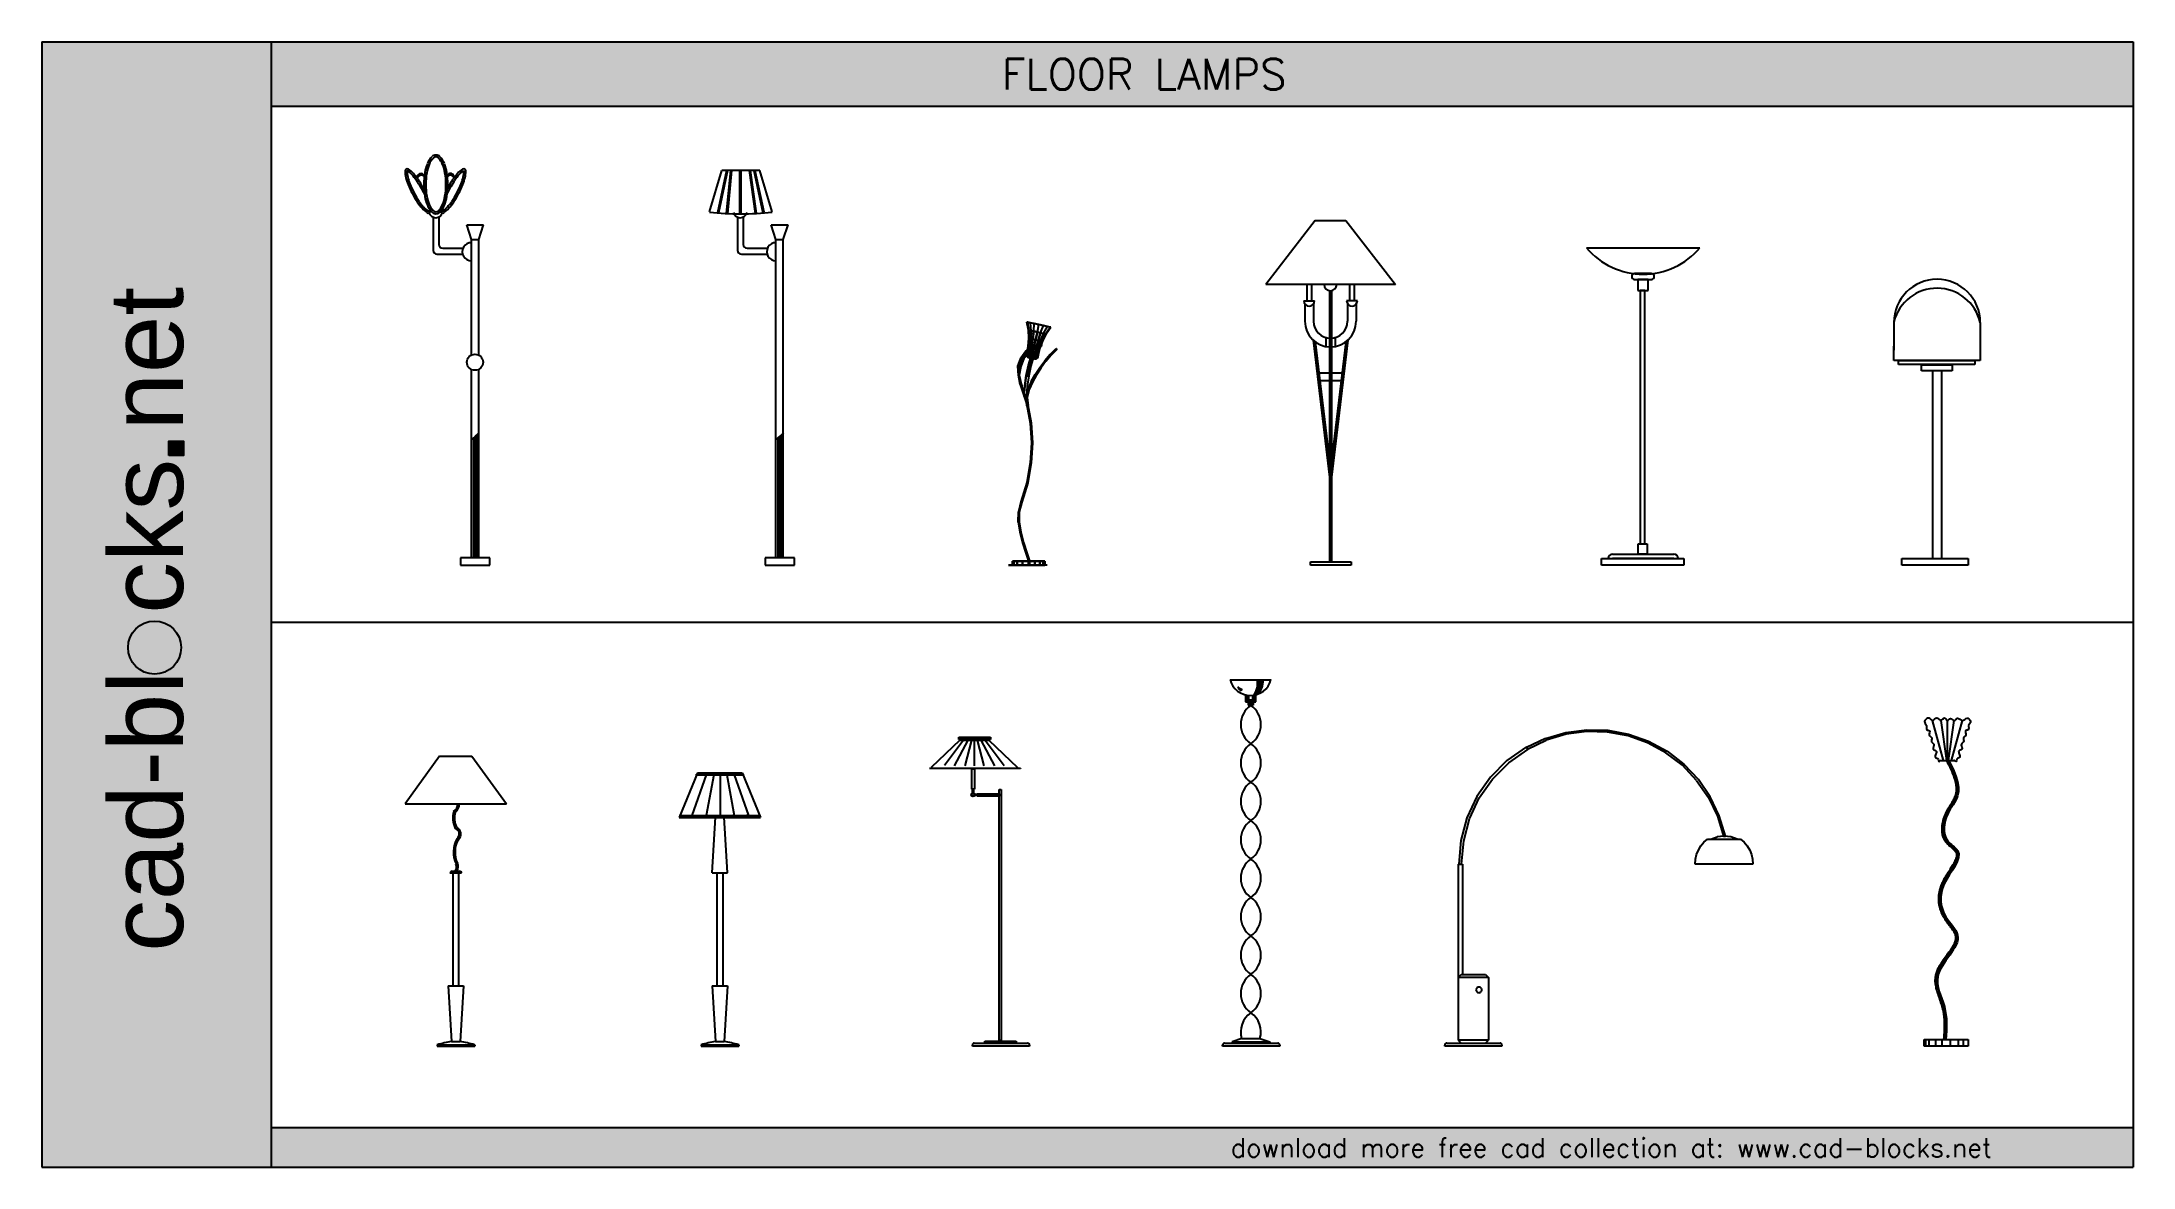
# Model space of a CAD drawing. Header units: millimetres. Extents: x 205 to 11086, y 11313 to 17168.
import ezdxf

# ---------------------------------------------------------------- set-up
doc = ezdxf.new("R2010")
doc.units = ezdxf.units.MM
doc.layers.add('www.cad-blocks.net', color=7, linetype='Continuous')
doc.styles.add('DIM_FONT', font='SIMPLEX.shx', dxfattribs={"width": 0.8})
doc.styles.get("Standard").update_dxf_attribs({"font": 'arial.ttf'})

# ---------------------------------------------------------------- blocks, each defined once
blk = doc.blocks.new('A$C22FA3C55')
for p, q in [((145, 1810), (145, 1638)), ((175, 1811), (175, 1668)), ((355, 664), (355, 39)), ((365, 669), (365, 39)), ((374, 678), (374, 39)), ((377, 682), (377, 39)), ((288, 38), (288, 0)), ((441, 38), (288, 38)), ((441, 0), (441, 38)), ((288, 0), (441, 0))]:
    blk.add_line(p, q)
at = {"linetype": 'ByBlock'}
for p, q in [((320, 1770), (408, 1770)), ((345, 1694), (320, 1770)), ((383, 1694), (408, 1770)), ((195, 1648), (299, 1648)), ((345, 1694), (383, 1694)), ((345, 1093), (345, 1694)), ((383, 1092), (383, 1694)), ((165, 1618), (299, 1618)), ((345, 40), (345, 1017)), ((383, 40), (383, 1019))]:
    blk.add_line(p, q, dxfattribs=at)
blk.add_circle((363, 1055), 41.9)
for centre, radius, start, end in [((316, 2006), 217, 157.7839, 170.398), ((316, 2006), 207, 157.7839, 170.398), ((219, 2046), 112, 135.4035, 157.7839), ((219, 2046), 102, 135.4035, 157.7839), ((160, 2105), 28.4, 90, 135.4035), ((160, 2105), 18.4, 90, 135.4035), ((160, 2105), 28.4, 44.5965, 90), ((160, 2105), 18.4, 44.5965, 90), ((100, 2046), 102, 22.2161, 44.5965), ((100, 2046), 112, 22.2161, 44.5965), ((3, 2006), 207, 9.602, 22.2161), ((3, 2006), 217, 9.602, 22.2161), ((10, 2051), 10.4, 117.7206, 177.2603), ((120, 2046), 120, 177.2603, 194.0298), ((273, 2084), 278, 194.0298, 201.9588), ((10, 2051), 10.4, 58.1809, 117.7206), ((10, 2051), 0.35, 58.1809, 117.7206), ((120, 2046), 110, 177.2603, 194.0298), ((-47, 1958), 110, 41.4115, 58.1809), ((273, 2084), 268, 194.0298, 201.9588), ((503, 2177), 526, 201.9588, 207.7206), ((-47, 1958), 120, 41.4115, 58.1809), ((503, 2177), 516, 201.9588, 207.7206), ((-166, 1854), 268, 33.4825, 41.4115), ((-166, 1854), 278, 33.4825, 41.4115), ((-1017, 1302), 1283, 29.2536, 33.0615), ((81, 2017), 19.7, 20.3219, 194.5103), ((84, 2006), 22.4, 45.3254, 166.5211), ((-372, 1717), 526, 27.7206, 33.4825), ((-372, 1717), 526, 26.3809, 27.7206), ((471, 1980), 374, 170.398, 180), ((471, 1980), 374, 180, 189.602), ((471, 1980), 364, 170.398, 180), ((471, 1980), 364, 180, 189.602), ((-152, 1980), 364, 0, 9.602), ((-152, 1980), 364, 350.398, 0), ((-152, 1980), 374, 0, 9.602), ((-152, 1980), 374, 350.398, 0), ((1128, 1441), 1035, 147.2404, 151.5011), ((236, 2019), 18.1, 342.4002, 164.4383), ((235, 2009), 19.8, 15.9263, 146.8838), ((687, 1717), 526, 146.5175, 152.2794), ((687, 1717), 526, 152.2794, 152.4473), ((481, 1854), 278, 138.5885, 146.5175), ((481, 1854), 268, 138.5885, 146.5175), ((-188, 2177), 516, 332.2794, 338.0412), ((362, 1958), 120, 121.8191, 138.5885), ((-188, 2177), 526, 332.2794, 338.0412), ((362, 1958), 110, 121.8191, 138.5885), ((42, 2084), 268, 338.0412, 345.9702), ((305, 2051), 10.4, 62.2794, 121.8191), ((42, 2084), 278, 338.0412, 345.9702), ((195, 2046), 110, 345.9702, 2.7397), ((305, 2051), 10.4, 2.7397, 62.2794), ((195, 2046), 120, 345.9702, 2.7397), ((503, 2177), 526, 207.7206, 213.4825), ((503, 2177), 516, 207.7206, 213.4825), ((296, 2040), 278, 213.4825, 221.4115), ((296, 2040), 268, 213.4825, 221.4115), ((178, 1936), 120, 221.4115, 238.1809), ((178, 1936), 110, 221.4115, 243.5795), ((316, 1954), 217, 189.602, 202.2161), ((316, 1954), 207, 189.602, 202.2161), ((219, 1915), 112, 202.2161, 224.5965), ((219, 1915), 102, 202.2161, 224.5965), ((100, 1915), 102, 315.4035, 337.7839), ((100, 1915), 112, 315.4035, 337.7839), ((137, 1936), 110, 296.4205, 318.5885), ((3, 1954), 207, 337.7839, 350.398), ((137, 1936), 120, 301.8191, 318.5885), ((3, 1954), 217, 337.7839, 350.398), ((19, 2040), 268, 318.5885, 326.5175), ((19, 2040), 278, 318.5885, 326.5175), ((-188, 2177), 516, 326.5175, 332.2794), ((-188, 2177), 526, 326.5175, 332.2794), ((120, 1842), 10.4, 238.1809, 297.7206), ((159, 1844), 36.9, 195.118, 344.6448), ((120, 1842), 10.4, 297.7206, 357.2603), ((10, 1848), 120, 357.2603, 359.2275), ((160, 1856), 28.4, 224.5965, 270), ((160, 1856), 18.4, 224.5965, 270), ((160, 1856), 18.4, 270, 315.4035), ((160, 1856), 28.4, 270, 315.4035), ((195, 1842), 10.4, 182.7397, 242.2794), ((195, 1842), 10.4, 242.2794, 301.8191), ((195, 1842), 0.35, 182.7397, 242.2794), ((165, 1638), 20, 180, 270), ((195, 1668), 20, 180, 270), ((344, 1630), 47, 88.9088, 271.0912), ((263, 780), 151, 303.2429, 323.0508)]:
    blk.add_arc(centre, radius, start, end)
blk = doc.blocks.new('A$C2EDC6C44')
for p, q in [((0, 1837), (65, 2053)), ((89, 2053), (42, 1833)), ((94, 2053), (47, 1832)), ((262, 2053), (65, 2053)), ((109, 2053), (87, 1830)), ((115, 2053), (93, 1829)), ((157, 2053), (157, 1828)), ((164, 2053), (164, 1828)), ((206, 2053), (237, 1829)), ((212, 2053), (243, 1830)), ((230, 2053), (277, 1832)), ((236, 2053), (283, 1837)), ((327, 1837), (262, 2053)), ((146, 1810), (146, 1638)), ((176, 1811), (176, 1668)), ((356, 664), (356, 39)), ((365, 669), (365, 39)), ((375, 678), (375, 39)), ((378, 682), (378, 39)), ((289, 38), (289, 0)), ((442, 38), (289, 38)), ((442, 0), (442, 38)), ((289, 0), (442, 0))]:
    blk.add_line(p, q)
at = {"linetype": 'ByBlock'}
for p, q in [((321, 1770), (409, 1770)), ((346, 1694), (321, 1770)), ((384, 1694), (409, 1770)), ((196, 1648), (300, 1648)), ((346, 40), (346, 1694)), ((346, 1694), (384, 1694)), ((384, 40), (384, 1694)), ((166, 1618), (300, 1618))]:
    blk.add_line(p, q, dxfattribs=at)
for centre, radius, start, end in [((163, 3297), 1470, 263.624, 276.376), ((160, 1844), 36.9, 195.118, 344.6448), ((166, 1638), 20, 180, 270), ((196, 1668), 20, 180, 270), ((345, 1630), 47, 88.9088, 271.0912), ((264, 780), 151, 303.2429, 323.0508)]:
    blk.add_arc(centre, radius, start, end)
blk = doc.blocks.new('A$C62737E04')
for p, q in [((96, 1264), (101, 1263)), ((101, 1263), (96, 1264)), ((104, 1222), (96, 1264)), ((104, 1222), (96, 1264)), ((101, 1263), (115, 1260)), ((115, 1260), (101, 1263)), ((108, 1222), (101, 1263)), ((108, 1222), (101, 1263)), ((108, 1222), (101, 1263)), ((108, 1222), (101, 1263)), ((104, 1222), (108, 1222)), ((104, 1222), (108, 1222)), ((104, 1222), (108, 1222)), ((108, 1222), (104, 1222)), ((106, 1180), (104, 1222)), ((104, 1222), (106, 1180)), ((118, 1219), (108, 1222)), ((108, 1222), (118, 1219)), ((108, 1222), (118, 1219)), ((118, 1219), (108, 1222)), ((109, 1179), (108, 1222)), ((108, 1222), (109, 1179)), ((109, 1179), (108, 1222)), ((108, 1222), (109, 1179)), ((115, 1260), (135, 1256)), ((135, 1256), (115, 1260)), ((118, 1219), (115, 1260)), ((118, 1219), (115, 1260)), ((118, 1219), (115, 1260)), ((118, 1219), (115, 1260)), ((117, 1178), (118, 1219)), ((118, 1219), (117, 1178)), ((117, 1178), (118, 1219)), ((118, 1219), (117, 1178)), ((133, 1216), (118, 1219)), ((118, 1219), (133, 1216)), ((118, 1219), (133, 1216)), ((133, 1216), (118, 1219)), ((128, 1175), (133, 1216)), ((133, 1216), (128, 1175)), ((128, 1175), (133, 1216)), ((133, 1216), (128, 1175)), ((133, 1216), (135, 1256)), ((133, 1216), (135, 1256)), ((133, 1216), (135, 1256)), ((133, 1216), (135, 1256)), ((151, 1212), (133, 1216)), ((133, 1216), (151, 1212)), ((133, 1216), (151, 1212)), ((151, 1212), (133, 1216)), ((135, 1256), (159, 1251)), ((159, 1251), (135, 1256)), ((142, 1172), (151, 1212)), ((151, 1212), (142, 1172)), ((142, 1172), (151, 1212)), ((151, 1212), (142, 1172)), ((151, 1212), (159, 1251)), ((151, 1212), (159, 1251)), ((151, 1212), (159, 1251)), ((151, 1212), (159, 1251)), ((168, 1208), (151, 1212)), ((151, 1212), (168, 1208)), ((151, 1212), (168, 1208)), ((168, 1208), (151, 1212)), ((155, 1169), (168, 1208)), ((168, 1208), (155, 1169)), ((155, 1169), (168, 1208)), ((168, 1208), (155, 1169)), ((159, 1251), (183, 1246)), ((183, 1246), (159, 1251)), ((167, 1167), (183, 1205)), ((183, 1205), (167, 1167)), ((167, 1167), (183, 1205)), ((183, 1205), (167, 1167)), ((168, 1208), (183, 1246)), ((168, 1208), (183, 1246)), ((168, 1208), (183, 1246)), ((168, 1208), (183, 1246)), ((183, 1205), (168, 1208)), ((168, 1208), (183, 1205)), ((183, 1205), (168, 1208)), ((183, 1205), (168, 1208)), ((175, 1165), (193, 1203)), ((193, 1203), (175, 1165)), ((175, 1165), (193, 1203)), ((193, 1203), (175, 1165)), ((197, 1202), (177, 1164)), ((177, 1164), (197, 1202)), ((183, 1246), (203, 1241)), ((203, 1241), (183, 1246)), ((183, 1205), (203, 1241)), ((183, 1205), (203, 1241)), ((183, 1205), (203, 1241)), ((183, 1205), (203, 1241)), ((193, 1203), (183, 1205)), ((183, 1205), (193, 1203)), ((193, 1203), (183, 1205)), ((193, 1203), (183, 1205)), ((193, 1203), (217, 1238)), ((193, 1203), (217, 1238)), ((193, 1203), (217, 1238)), ((193, 1203), (217, 1238)), ((197, 1202), (193, 1203)), ((193, 1203), (197, 1202)), ((197, 1202), (193, 1203)), ((197, 1202), (193, 1203)), ((197, 1202), (221, 1237)), ((197, 1202), (221, 1237)), ((203, 1241), (217, 1238)), ((217, 1238), (203, 1241)), ((217, 1238), (221, 1237)), ((221, 1237), (217, 1238)), ((65, 1077), (91, 1112)), ((91, 1112), (65, 1077)), ((69, 1074), (94, 1108)), ((94, 1108), (69, 1074)), ((102, 1112), (76, 1077)), ((76, 1077), (102, 1112)), ((80, 1074), (105, 1108)), ((105, 1108), (80, 1074)), ((91, 1112), (124, 1137)), ((124, 1137), (91, 1112)), ((91, 1112), (94, 1108)), ((102, 1112), (91, 1112)), ((94, 1108), (91, 1112)), ((91, 1112), (102, 1112)), ((94, 1108), (126, 1132)), ((126, 1132), (94, 1108)), ((94, 1108), (105, 1108)), ((105, 1108), (94, 1108)), ((95, 1096), (103, 1137)), ((103, 1137), (95, 1096)), ((95, 1091), (95, 1096)), ((95, 1096), (95, 1091)), ((97, 1095), (95, 1096)), ((95, 1096), (97, 1095)), ((95, 1096), (97, 1095)), ((97, 1095), (95, 1096)), ((97, 1090), (95, 1091)), ((96, 1086), (95, 1091)), ((95, 1091), (97, 1090)), ((95, 1091), (97, 1090)), ((95, 1091), (96, 1086)), ((97, 1090), (95, 1091)), ((97, 1095), (106, 1137)), ((106, 1137), (97, 1095)), ((97, 1095), (106, 1137)), ((106, 1137), (97, 1095)), ((103, 1094), (97, 1095)), ((97, 1090), (97, 1095)), ((97, 1095), (103, 1094)), ((97, 1095), (97, 1090)), ((97, 1090), (97, 1095)), ((97, 1095), (103, 1094)), ((97, 1095), (97, 1090)), ((103, 1094), (97, 1095)), ((103, 1089), (97, 1090)), ((98, 1086), (97, 1090)), ((97, 1090), (103, 1089)), ((97, 1090), (98, 1086)), ((98, 1086), (97, 1090)), ((97, 1090), (103, 1089)), ((97, 1090), (98, 1086)), ((103, 1089), (97, 1090)), ((135, 1137), (102, 1112)), ((102, 1112), (135, 1137)), ((105, 1108), (102, 1112)), ((105, 1108), (102, 1112)), ((103, 1137), (106, 1180)), ((106, 1180), (103, 1137)), ((106, 1137), (103, 1137)), ((103, 1137), (106, 1137)), ((103, 1137), (106, 1137)), ((106, 1137), (103, 1137)), ((103, 1094), (112, 1136)), ((112, 1136), (103, 1094)), ((103, 1094), (112, 1136)), ((112, 1136), (103, 1094)), ((113, 1092), (103, 1094)), ((103, 1094), (113, 1092)), ((103, 1094), (113, 1092)), ((113, 1092), (103, 1094)), ((103, 1089), (103, 1094)), ((103, 1094), (103, 1089)), ((103, 1089), (103, 1094)), ((103, 1094), (103, 1089)), ((112, 1087), (103, 1089)), ((103, 1089), (112, 1087)), ((103, 1089), (112, 1087)), ((112, 1087), (103, 1089)), ((104, 1084), (103, 1089)), ((103, 1089), (104, 1084)), ((104, 1084), (103, 1089)), ((103, 1089), (104, 1084)), ((104, 1040), (120, 1092)), ((120, 1092), (104, 1040)), ((105, 1108), (137, 1132)), ((137, 1132), (105, 1108)), ((105, 1039), (120, 1092)), ((120, 1092), (105, 1039)), ((105, 1039), (120, 1092)), ((120, 1092), (105, 1039)), ((109, 1179), (106, 1180)), ((106, 1180), (109, 1179)), ((106, 1180), (109, 1179)), ((109, 1179), (106, 1180)), ((106, 1137), (109, 1179)), ((109, 1179), (106, 1137)), ((106, 1137), (109, 1179)), ((109, 1179), (106, 1137)), ((112, 1136), (106, 1137)), ((106, 1137), (112, 1136)), ((106, 1137), (112, 1136)), ((112, 1136), (106, 1137)), ((107, 1039), (123, 1091)), ((123, 1091), (107, 1039)), ((107, 1039), (123, 1091)), ((123, 1091), (107, 1039)), ((117, 1178), (109, 1179)), ((109, 1179), (117, 1178)), ((109, 1179), (117, 1178)), ((117, 1178), (109, 1179)), ((111, 1038), (126, 1091)), ((126, 1091), (111, 1038)), ((111, 1038), (126, 1091)), ((126, 1091), (111, 1038)), ((112, 1136), (117, 1178)), ((117, 1178), (112, 1136)), ((112, 1136), (117, 1178)), ((117, 1178), (112, 1136)), ((122, 1133), (112, 1136)), ((112, 1136), (122, 1133)), ((112, 1136), (122, 1133)), ((122, 1133), (112, 1136)), ((112, 1087), (113, 1092)), ((113, 1092), (112, 1087)), ((112, 1087), (113, 1092)), ((113, 1092), (112, 1087)), ((113, 1092), (122, 1133)), ((122, 1133), (113, 1092)), ((113, 1092), (122, 1133)), ((122, 1133), (113, 1092)), ((124, 1089), (113, 1092)), ((113, 1092), (124, 1089)), ((113, 1092), (124, 1089)), ((124, 1089), (113, 1092)), ((114, 1038), (129, 1089)), ((129, 1089), (114, 1038)), ((114, 1038), (129, 1089)), ((129, 1089), (114, 1038)), ((132, 1089), (116, 1037)), ((116, 1037), (132, 1089)), ((132, 1089), (116, 1037)), ((116, 1037), (132, 1089)), ((128, 1175), (117, 1178)), ((117, 1178), (128, 1175)), ((117, 1178), (128, 1175)), ((128, 1175), (117, 1178)), ((117, 1037), (132, 1089)), ((132, 1089), (117, 1037)), ((120, 1092), (123, 1091)), ((120, 1092), (120, 1092)), ((120, 1092), (120, 1092)), ((123, 1091), (120, 1092)), ((122, 1133), (128, 1175)), ((128, 1175), (122, 1133)), ((122, 1133), (128, 1175)), ((128, 1175), (122, 1133)), ((133, 1131), (122, 1133)), ((122, 1133), (133, 1131)), ((122, 1133), (133, 1131)), ((133, 1131), (122, 1133)), ((123, 1091), (126, 1091)), ((126, 1091), (123, 1091)), ((123, 1085), (124, 1089)), ((124, 1089), (123, 1085)), ((123, 1085), (124, 1089)), ((124, 1089), (123, 1085)), ((124, 1137), (164, 1149)), ((164, 1149), (124, 1137)), ((135, 1137), (124, 1137)), ((124, 1137), (135, 1137)), ((124, 1137), (126, 1132)), ((126, 1132), (124, 1137)), ((124, 1089), (133, 1131)), ((133, 1131), (124, 1089)), ((124, 1089), (133, 1131)), ((133, 1131), (124, 1089)), ((135, 1087), (124, 1089)), ((124, 1089), (135, 1087)), ((124, 1089), (135, 1087)), ((135, 1087), (124, 1089)), ((126, 1132), (164, 1144)), ((164, 1144), (126, 1132)), ((126, 1132), (137, 1132)), ((137, 1132), (126, 1132)), ((126, 1091), (129, 1089)), ((129, 1089), (126, 1091)), ((142, 1172), (128, 1175)), ((128, 1175), (142, 1172)), ((128, 1175), (142, 1172)), ((142, 1172), (128, 1175)), ((129, 1089), (132, 1089)), ((132, 1089), (129, 1089)), ((132, 1089), (132, 1089)), ((132, 1089), (132, 1089)), ((133, 1131), (142, 1172)), ((142, 1172), (133, 1131)), ((133, 1131), (142, 1172)), ((142, 1172), (133, 1131)), ((144, 1128), (133, 1131)), ((133, 1131), (144, 1128)), ((133, 1131), (144, 1128)), ((144, 1128), (133, 1131)), ((175, 1149), (135, 1137)), ((135, 1137), (175, 1149)), ((137, 1132), (135, 1137)), ((137, 1132), (135, 1137)), ((135, 1087), (144, 1128)), ((144, 1128), (135, 1087)), ((135, 1087), (144, 1128)), ((144, 1128), (135, 1087)), ((137, 1132), (175, 1143)), ((175, 1143), (137, 1132)), ((155, 1169), (142, 1172)), ((142, 1172), (155, 1169)), ((142, 1172), (155, 1169)), ((155, 1169), (142, 1172)), ((144, 1128), (155, 1169)), ((155, 1169), (144, 1128)), ((144, 1128), (155, 1169)), ((155, 1169), (144, 1128)), ((154, 1126), (144, 1128)), ((144, 1128), (154, 1126)), ((144, 1128), (154, 1126)), ((154, 1126), (144, 1128)), ((144, 1085), (154, 1126)), ((154, 1126), (144, 1085)), ((144, 1085), (154, 1126)), ((154, 1126), (144, 1085)), ((150, 1084), (160, 1125)), ((160, 1125), (150, 1084)), ((150, 1084), (160, 1125)), ((160, 1125), (150, 1084)), ((162, 1125), (153, 1083)), ((153, 1083), (162, 1125)), ((154, 1126), (167, 1167)), ((167, 1167), (154, 1126)), ((154, 1126), (167, 1167)), ((167, 1167), (154, 1126)), ((160, 1125), (154, 1126)), ((154, 1126), (160, 1125)), ((154, 1126), (160, 1125)), ((160, 1125), (154, 1126)), ((167, 1167), (155, 1169)), ((155, 1169), (167, 1167)), ((155, 1169), (167, 1167)), ((167, 1167), (155, 1169)), ((160, 1125), (175, 1165)), ((175, 1165), (160, 1125)), ((160, 1125), (175, 1165)), ((175, 1165), (160, 1125)), ((162, 1125), (160, 1125)), ((160, 1125), (162, 1125)), ((160, 1125), (162, 1125)), ((162, 1125), (160, 1125)), ((177, 1164), (162, 1125)), ((162, 1125), (177, 1164)), ((175, 1149), (164, 1149)), ((164, 1149), (175, 1149)), ((164, 1149), (164, 1144)), ((164, 1149), (164, 1144)), ((164, 1144), (175, 1143)), ((175, 1143), (164, 1144)), ((175, 1165), (167, 1167)), ((167, 1167), (175, 1165)), ((167, 1167), (175, 1165)), ((175, 1165), (167, 1167)), ((177, 1164), (175, 1165)), ((175, 1165), (177, 1164)), ((175, 1165), (177, 1164)), ((177, 1164), (175, 1165)), ((175, 1143), (175, 1149)), ((175, 1143), (175, 1149)), ((217, 1095), (189, 1063)), ((222, 1091), (195, 1059)), ((217, 1095), (248, 1126)), ((252, 1121), (222, 1091)), ((248, 1126), (249, 1125)), ((248, 1126), (248, 1126)), ((248, 1126), (248, 1126)), ((249, 1125), (248, 1126)), ((249, 1125), (250, 1124)), ((250, 1124), (249, 1125)), ((250, 1124), (251, 1122)), ((251, 1122), (250, 1124)), ((251, 1122), (252, 1122)), ((252, 1122), (251, 1122)), ((252, 1121), (252, 1122)), ((252, 1122), (252, 1121)), ((50, 1035), (65, 1077)), ((65, 1077), (50, 1035)), ((52, 988), (50, 1035)), ((50, 1035), (54, 1033)), ((61, 1035), (50, 1035)), ((50, 1035), (52, 988)), ((54, 1033), (50, 1035)), ((50, 1035), (61, 1035)), ((61, 1035), (52, 988)), ((52, 988), (61, 1035)), ((52, 988), (62, 940)), ((62, 940), (52, 988)), ((62, 940), (52, 988)), ((52, 988), (62, 940)), ((57, 988), (52, 988)), ((52, 988), (57, 988)), ((57, 988), (52, 988)), ((57, 988), (52, 988)), ((54, 1033), (69, 1074)), ((69, 1074), (54, 1033)), ((57, 988), (54, 1033)), ((54, 1033), (65, 1033)), ((54, 1033), (57, 988)), ((65, 1033), (54, 1033)), ((57, 988), (65, 1033)), ((65, 1033), (57, 988)), ((67, 942), (57, 988)), ((67, 942), (57, 988)), ((57, 988), (67, 942)), ((57, 988), (67, 942)), ((57, 988), (57, 988)), ((57, 988), (57, 988)), ((57, 988), (57, 988)), ((57, 988), (57, 988)), ((76, 1077), (61, 1035)), ((61, 1035), (76, 1077)), ((65, 1033), (61, 1035)), ((61, 1035), (65, 1033)), ((65, 1077), (69, 1074)), ((76, 1077), (65, 1077)), ((69, 1074), (65, 1077)), ((65, 1077), (76, 1077)), ((65, 1033), (80, 1074)), ((80, 1074), (65, 1033)), ((69, 1074), (80, 1074)), ((80, 1074), (69, 1074)), ((80, 1074), (76, 1077)), ((76, 1077), (80, 1074)), ((85, 932), (92, 986)), ((92, 986), (85, 932)), ((92, 986), (104, 1040)), ((104, 1040), (92, 986)), ((92, 986), (93, 986)), ((93, 986), (92, 986)), ((93, 986), (92, 986)), ((93, 986), (92, 986)), ((92, 986), (93, 986)), ((92, 986), (93, 986)), ((93, 986), (105, 1039)), ((105, 1039), (93, 986)), ((93, 986), (105, 1039)), ((105, 1039), (93, 986)), ((93, 986), (96, 985)), ((96, 985), (93, 986)), ((96, 985), (93, 986)), ((93, 986), (96, 985)), ((98, 1086), (96, 1086)), ((100, 1083), (96, 1086)), ((96, 1086), (98, 1086)), ((96, 1086), (98, 1086)), ((96, 1086), (100, 1083)), ((98, 1086), (96, 1086)), ((96, 985), (107, 1039)), ((107, 1039), (96, 985)), ((96, 985), (107, 1039)), ((107, 1039), (96, 985)), ((96, 985), (99, 985)), ((99, 985), (96, 985)), ((99, 985), (96, 985)), ((96, 985), (99, 985)), ((104, 1084), (98, 1086)), ((101, 1082), (98, 1086)), ((98, 1086), (104, 1084)), ((98, 1086), (101, 1082)), ((101, 1082), (98, 1086)), ((98, 1086), (104, 1084)), ((98, 1086), (101, 1082)), ((104, 1084), (98, 1086)), ((106, 984), (98, 931)), ((99, 985), (111, 1038)), ((111, 1038), (99, 985)), ((99, 985), (111, 1038)), ((111, 1038), (99, 985)), ((99, 985), (102, 985)), ((102, 985), (99, 985)), ((102, 985), (99, 985)), ((99, 985), (102, 985)), ((101, 1082), (100, 1083)), ((104, 1081), (100, 1083)), ((100, 1083), (101, 1082)), ((100, 1083), (101, 1082)), ((100, 1083), (104, 1081)), ((101, 1082), (100, 1083)), ((106, 1081), (101, 1082)), ((105, 1080), (101, 1082)), ((101, 1082), (106, 1081)), ((101, 1082), (105, 1080)), ((105, 1080), (101, 1082)), ((101, 1082), (106, 1081)), ((101, 1082), (105, 1080)), ((106, 1081), (101, 1082)), ((102, 985), (114, 1038)), ((114, 1038), (102, 985)), ((102, 985), (114, 1038)), ((114, 1038), (102, 985)), ((102, 985), (105, 984)), ((105, 984), (102, 985)), ((102, 985), (105, 984)), ((102, 985), (105, 984)), ((112, 1083), (104, 1084)), ((104, 1084), (112, 1083)), ((104, 1084), (112, 1083)), ((112, 1083), (104, 1084)), ((106, 1081), (104, 1084)), ((104, 1084), (106, 1081)), ((106, 1081), (104, 1084)), ((104, 1084), (106, 1081)), ((104, 1081), (121, 1077)), ((105, 1080), (104, 1081)), ((105, 1080), (104, 1081)), ((104, 1081), (105, 1080)), ((105, 1080), (104, 1081)), ((104, 1040), (105, 1039)), ((105, 1039), (104, 1040)), ((105, 1039), (104, 1040)), ((105, 1039), (104, 1040)), ((104, 1040), (105, 1039)), ((104, 1040), (105, 1039)), ((105, 1080), (121, 1077)), ((105, 1080), (121, 1077)), ((109, 1080), (105, 1080)), ((109, 1080), (105, 1080)), ((105, 1080), (109, 1080)), ((109, 1080), (105, 1080)), ((105, 1039), (107, 1039)), ((107, 1039), (105, 1039)), ((107, 1039), (105, 1039)), ((105, 1039), (107, 1039)), ((116, 1037), (105, 984)), ((105, 984), (116, 1037)), ((116, 1037), (105, 984)), ((105, 984), (116, 1037)), ((106, 984), (105, 984)), ((105, 984), (106, 984)), ((105, 984), (106, 984)), ((105, 984), (106, 984)), ((106, 984), (105, 984)), ((113, 1080), (106, 1081)), ((106, 1081), (113, 1080)), ((106, 1081), (113, 1080)), ((113, 1080), (106, 1081)), ((109, 1080), (106, 1081)), ((106, 1081), (109, 1080)), ((109, 1080), (106, 1081)), ((106, 1081), (109, 1080)), ((106, 984), (117, 1037)), ((117, 1037), (106, 984)), ((107, 1039), (111, 1038)), ((111, 1038), (107, 1039)), ((111, 1038), (107, 1039)), ((107, 1039), (111, 1038)), ((114, 1078), (109, 1080)), ((109, 1080), (121, 1077)), ((114, 1078), (109, 1080)), ((109, 1080), (121, 1077)), ((109, 1080), (114, 1078)), ((114, 1078), (109, 1080)), ((111, 1038), (114, 1038)), ((114, 1038), (111, 1038)), ((114, 1038), (111, 1038)), ((111, 1038), (114, 1038)), ((123, 1085), (112, 1087)), ((112, 1083), (112, 1087)), ((112, 1087), (123, 1085)), ((112, 1087), (112, 1083)), ((112, 1083), (112, 1087)), ((112, 1087), (123, 1085)), ((112, 1087), (112, 1083)), ((123, 1085), (112, 1087)), ((122, 1081), (112, 1083)), ((113, 1080), (112, 1083)), ((112, 1083), (122, 1081)), ((112, 1083), (113, 1080)), ((113, 1080), (112, 1083)), ((112, 1083), (122, 1081)), ((112, 1083), (113, 1080)), ((122, 1081), (112, 1083)), ((121, 1078), (113, 1080)), ((114, 1078), (113, 1080)), ((113, 1080), (121, 1078)), ((113, 1080), (114, 1078)), ((114, 1078), (113, 1080)), ((113, 1080), (121, 1078)), ((113, 1080), (114, 1078)), ((121, 1078), (113, 1080)), ((121, 1077), (114, 1078)), ((121, 1077), (114, 1078)), ((114, 1078), (121, 1077)), ((114, 1078), (121, 1077)), ((114, 1078), (121, 1077)), ((121, 1077), (114, 1078)), ((114, 1038), (116, 1037)), ((116, 1037), (114, 1038)), ((114, 1038), (116, 1037)), ((114, 1038), (116, 1037)), ((117, 1037), (116, 1037)), ((116, 1037), (117, 1037)), ((116, 1037), (117, 1037)), ((116, 1037), (117, 1037)), ((117, 1037), (116, 1037)), ((119, 954), (140, 992)), ((121, 1078), (122, 1081)), ((122, 1081), (121, 1078)), ((121, 1078), (122, 1081)), ((122, 1081), (121, 1078)), ((121, 1077), (121, 1078)), ((121, 1078), (121, 1077)), ((121, 1078), (121, 1077)), ((121, 1077), (121, 1078)), ((121, 1078), (121, 1077)), ((121, 1078), (121, 1077)), ((129, 1076), (121, 1078)), ((121, 1078), (129, 1076)), ((121, 1078), (129, 1076)), ((129, 1076), (121, 1078)), ((121, 1077), (121, 1077)), ((121, 1077), (121, 1077)), ((121, 1077), (121, 1077)), ((137, 1073), (121, 1077)), ((133, 1074), (121, 1077)), ((128, 1075), (121, 1077)), ((128, 1075), (121, 1077)), ((121, 1077), (128, 1075)), ((121, 1077), (128, 1075)), ((121, 1077), (128, 1075)), ((128, 1075), (121, 1077)), ((133, 1074), (121, 1077)), ((137, 1073), (121, 1077)), ((138, 1073), (121, 1077)), ((122, 1081), (123, 1085)), ((123, 1085), (122, 1081)), ((122, 1081), (123, 1085)), ((123, 1085), (122, 1081)), ((132, 1078), (122, 1081)), ((122, 1081), (132, 1078)), ((122, 1081), (132, 1078)), ((132, 1078), (122, 1081)), ((133, 1082), (123, 1085)), ((123, 1085), (133, 1082)), ((123, 1085), (133, 1082)), ((133, 1082), (123, 1085)), ((146, 989), (125, 951)), ((128, 1075), (129, 1076)), ((129, 1076), (128, 1075)), ((128, 1075), (129, 1076)), ((129, 1076), (128, 1075)), ((133, 1074), (128, 1075)), ((128, 1075), (133, 1074)), ((128, 1075), (133, 1074)), ((128, 1075), (133, 1074)), ((129, 1076), (132, 1078)), ((132, 1078), (129, 1076)), ((129, 1076), (132, 1078)), ((132, 1078), (129, 1076)), ((137, 1075), (129, 1076)), ((129, 1076), (137, 1075)), ((129, 1076), (137, 1075)), ((137, 1075), (129, 1076)), ((132, 1078), (133, 1082)), ((133, 1082), (132, 1078)), ((132, 1078), (133, 1082)), ((133, 1082), (132, 1078)), ((140, 1077), (132, 1078)), ((132, 1078), (140, 1077)), ((132, 1078), (140, 1077)), ((140, 1077), (132, 1078)), ((133, 1082), (135, 1087)), ((135, 1087), (133, 1082)), ((133, 1082), (135, 1087)), ((135, 1087), (133, 1082)), ((143, 1080), (133, 1082)), ((133, 1082), (143, 1080)), ((133, 1082), (143, 1080)), ((143, 1080), (133, 1082)), ((133, 1074), (137, 1075)), ((137, 1075), (133, 1074)), ((133, 1074), (137, 1075)), ((137, 1075), (133, 1074)), ((137, 1073), (133, 1074)), ((133, 1074), (137, 1073)), ((133, 1074), (137, 1073)), ((133, 1074), (137, 1073)), ((144, 1085), (135, 1087)), ((135, 1087), (144, 1085)), ((135, 1087), (144, 1085)), ((144, 1085), (135, 1087)), ((137, 1075), (140, 1077)), ((140, 1077), (137, 1075)), ((137, 1075), (140, 1077)), ((140, 1077), (137, 1075)), ((141, 1074), (137, 1075)), ((137, 1075), (141, 1074)), ((137, 1075), (141, 1074)), ((141, 1074), (137, 1075)), ((137, 1075), (137, 1073)), ((137, 1073), (141, 1074)), ((141, 1074), (137, 1073)), ((137, 1073), (141, 1074)), ((141, 1074), (137, 1073)), ((138, 1073), (137, 1073)), ((137, 1073), (138, 1073)), ((137, 1073), (138, 1073)), ((137, 1073), (138, 1073)), ((143, 1073), (138, 1073)), ((138, 1073), (143, 1073)), ((140, 1077), (143, 1080)), ((143, 1080), (140, 1077)), ((140, 1077), (143, 1080)), ((143, 1080), (140, 1077)), ((145, 1075), (140, 1077)), ((140, 1077), (145, 1075)), ((140, 1077), (145, 1075)), ((145, 1075), (140, 1077)), ((140, 992), (163, 1028)), ((141, 1074), (145, 1075)), ((145, 1075), (141, 1074)), ((141, 1074), (145, 1075)), ((145, 1075), (141, 1074)), ((143, 1073), (141, 1074)), ((141, 1074), (143, 1073)), ((141, 1074), (143, 1073)), ((143, 1073), (141, 1074)), ((143, 1080), (144, 1085)), ((144, 1085), (143, 1080)), ((143, 1080), (144, 1085)), ((144, 1085), (143, 1080)), ((149, 1079), (143, 1080)), ((143, 1080), (149, 1079)), ((143, 1080), (149, 1079)), ((149, 1079), (143, 1080)), ((147, 1075), (143, 1073)), ((143, 1073), (147, 1075)), ((150, 1084), (144, 1085)), ((144, 1085), (150, 1084)), ((144, 1085), (150, 1084)), ((150, 1084), (144, 1085)), ((145, 1075), (149, 1079)), ((149, 1079), (145, 1075)), ((145, 1075), (149, 1079)), ((149, 1079), (145, 1075)), ((147, 1075), (145, 1075)), ((145, 1075), (147, 1075)), ((145, 1075), (147, 1075)), ((147, 1075), (145, 1075)), ((169, 1025), (146, 989)), ((151, 1078), (147, 1075)), ((147, 1075), (151, 1078)), ((149, 1079), (150, 1084)), ((150, 1084), (149, 1079)), ((149, 1079), (150, 1084)), ((150, 1084), (149, 1079)), ((151, 1078), (149, 1079)), ((149, 1079), (151, 1078)), ((149, 1079), (151, 1078)), ((151, 1078), (149, 1079)), ((153, 1083), (150, 1084)), ((150, 1084), (153, 1083)), ((150, 1084), (153, 1083)), ((153, 1083), (150, 1084)), ((153, 1083), (151, 1078)), ((151, 1078), (153, 1083)), ((163, 1028), (189, 1063)), ((194, 1059), (169, 1025)), ((62, 940), (94, 840)), ((67, 942), (99, 842)), ((85, 932), (81, 877)), ((82, 877), (81, 877)), ((82, 877), (81, 877)), ((81, 877), (82, 877)), ((81, 877), (82, 877)), ((85, 877), (82, 877)), ((82, 877), (85, 877)), ((88, 877), (85, 877)), ((85, 877), (88, 877)), ((91, 877), (88, 877)), ((88, 877), (91, 877)), ((94, 876), (91, 877)), ((91, 877), (94, 876)), ((101, 915), (92, 872)), ((96, 829), (92, 872)), ((92, 872), (96, 829)), ((94, 876), (95, 876)), ((94, 876), (95, 876)), ((95, 876), (94, 876)), ((98, 931), (95, 876)), ((108, 913), (98, 872)), ((98, 872), (103, 830)), ((119, 954), (101, 915)), ((125, 951), (108, 913)), ((94, 840), (113, 738)), ((94, 840), (94, 840)), ((94, 840), (94, 840)), ((94, 840), (94, 840)), ((99, 842), (118, 739)), ((99, 842), (99, 842)), ((99, 842), (99, 842)), ((99, 842), (99, 842)), ((99, 842), (99, 842)), ((113, 738), (120, 635)), ((118, 739), (125, 635)), ((120, 635), (114, 531)), ((125, 635), (119, 531)), ((114, 531), (96, 429)), ((119, 531), (101, 428)), ((65, 329), (52, 277)), ((70, 327), (57, 276)), ((96, 429), (65, 329)), ((101, 428), (70, 327)), ((51, 223), (52, 277)), ((52, 277), (51, 223)), ((51, 223), (59, 170)), ((57, 224), (57, 276)), ((57, 276), (57, 224)), ((57, 224), (65, 171)), ((59, 170), (73, 116)), ((65, 171), (78, 117)), ((73, 116), (91, 62)), ((78, 117), (96, 64)), ((0, 0), (97, 0)), ((202, 0), (0, 0)), ((17, 0), (16, 0)), ((16, 0), (16, 0)), ((16, 0), (16, 0)), ((16, 0), (17, 0)), ((18, 0), (17, 0)), ((17, 0), (18, 0)), ((19, 0), (18, 0)), ((18, 0), (19, 0)), ((21, 0), (19, 0)), ((19, 0), (21, 0)), ((21, 0), (21, 20)), ((21, 0), (21, 20)), ((28, 20), (21, 20)), ((28, 20), (21, 20)), ((28, 20), (21, 20)), ((21, 20), (28, 20)), ((23, 0), (21, 0)), ((21, 0), (23, 0)), ((28, 0), (21, 0)), ((28, 0), (21, 0)), ((21, 0), (28, 0)), ((28, 0), (21, 0)), ((26, 0), (23, 0)), ((23, 0), (26, 0)), ((28, 0), (26, 0)), ((26, 0), (28, 0)), ((46, 20), (28, 20)), ((28, 20), (46, 20)), ((46, 20), (28, 20)), ((28, 20), (46, 20)), ((28, 0), (28, 20)), ((28, 20), (28, 0)), ((28, 0), (28, 20)), ((28, 0), (28, 20)), ((32, 0), (28, 0)), ((28, 0), (32, 0)), ((46, 0), (28, 0)), ((28, 0), (46, 0)), ((28, 0), (46, 0)), ((46, 0), (28, 0)), ((35, 0), (32, 0)), ((32, 0), (35, 0)), ((39, 0), (35, 0)), ((35, 0), (39, 0)), ((43, 0), (39, 0)), ((39, 0), (43, 0)), ((47, 0), (43, 0)), ((43, 0), (47, 0)), ((73, 20), (46, 20)), ((73, 20), (46, 20)), ((73, 20), (46, 20)), ((46, 20), (73, 20)), ((46, 0), (46, 20)), ((46, 20), (46, 0)), ((46, 0), (46, 20)), ((46, 20), (46, 0)), ((73, 0), (46, 0)), ((73, 0), (46, 0)), ((46, 0), (73, 0)), ((73, 0), (46, 0)), ((52, 0), (47, 0)), ((47, 0), (52, 0)), ((56, 0), (52, 0)), ((52, 0), (56, 0)), ((61, 0), (56, 0)), ((56, 0), (61, 0)), ((66, 0), (61, 0)), ((61, 0), (66, 0)), ((72, 0), (66, 0)), ((66, 0), (72, 0)), ((77, 0), (72, 0)), ((72, 0), (77, 0)), ((73, 0), (73, 20)), ((73, 0), (73, 20)), ((73, 0), (73, 20)), ((73, 20), (73, 0)), ((73, 20), (105, 20)), ((73, 20), (105, 20)), ((105, 20), (73, 20)), ((73, 20), (105, 20)), ((73, 0), (105, 0)), ((73, 0), (105, 0)), ((73, 0), (105, 0)), ((105, 0), (73, 0)), ((83, 0), (77, 0)), ((77, 0), (83, 0)), ((88, 0), (83, 0)), ((83, 0), (88, 0)), ((94, 0), (88, 0)), ((88, 0), (94, 0)), ((91, 62), (108, 10)), ((100, 0), (94, 0)), ((94, 0), (100, 0)), ((96, 64), (113, 12)), ((105, 0), (100, 0)), ((100, 0), (105, 0)), ((137, 20), (105, 20)), ((137, 20), (105, 20)), ((137, 20), (105, 20)), ((105, 20), (137, 20)), ((105, 0), (105, 20)), ((105, 20), (105, 0)), ((105, 0), (105, 20)), ((105, 20), (105, 0)), ((111, 0), (105, 0)), ((105, 0), (111, 0)), ((137, 0), (105, 0)), ((137, 0), (105, 0)), ((105, 0), (137, 0)), ((137, 0), (105, 0)), ((113, 12), (108, 10)), ((108, 10), (113, 12)), ((113, 12), (108, 10)), ((113, 12), (108, 10)), ((117, 0), (111, 0)), ((111, 0), (117, 0)), ((113, 12), (113, 12)), ((113, 12), (113, 12)), ((113, 12), (113, 12)), ((113, 12), (113, 12)), ((113, 12), (113, 12)), ((122, 0), (117, 0)), ((117, 0), (122, 0)), ((128, 0), (122, 0)), ((122, 0), (128, 0)), ((133, 0), (128, 0)), ((128, 0), (133, 0)), ((138, 0), (133, 0)), ((133, 0), (138, 0)), ((137, 20), (164, 20)), ((137, 20), (164, 20)), ((164, 20), (137, 20)), ((137, 20), (164, 20)), ((137, 0), (137, 20)), ((137, 20), (137, 0)), ((137, 0), (137, 20)), ((137, 0), (137, 20)), ((137, 0), (164, 0)), ((137, 0), (164, 0)), ((137, 0), (164, 0)), ((164, 0), (137, 0)), ((143, 0), (138, 0)), ((138, 0), (143, 0)), ((148, 0), (143, 0)), ((143, 0), (148, 0)), ((153, 0), (148, 0)), ((148, 0), (153, 0)), ((157, 0), (153, 0)), ((153, 0), (157, 0)), ((161, 0), (157, 0)), ((157, 0), (161, 0)), ((165, 0), (161, 0)), ((161, 0), (165, 0)), ((182, 20), (164, 20)), ((164, 20), (182, 20)), ((182, 20), (164, 20)), ((164, 20), (182, 20)), ((164, 0), (164, 20)), ((164, 20), (164, 0)), ((164, 0), (164, 20)), ((164, 20), (164, 0)), ((182, 0), (164, 0)), ((164, 0), (182, 0)), ((164, 0), (182, 0)), ((182, 0), (164, 0)), ((168, 0), (165, 0)), ((165, 0), (168, 0)), ((171, 0), (168, 0)), ((168, 0), (171, 0)), ((174, 0), (171, 0)), ((171, 0), (174, 0)), ((176, 0), (174, 0)), ((174, 0), (176, 0)), ((179, 0), (176, 0)), ((176, 0), (179, 0)), ((180, 0), (179, 0)), ((179, 0), (180, 0)), ((182, 0), (180, 0)), ((180, 0), (182, 0)), ((182, 20), (189, 20)), ((182, 20), (189, 20)), ((189, 20), (182, 20)), ((182, 20), (189, 20)), ((182, 0), (182, 20)), ((182, 0), (182, 20)), ((182, 0), (182, 20)), ((182, 20), (182, 0)), ((183, 0), (182, 0)), ((182, 0), (183, 0)), ((182, 0), (189, 0)), ((182, 0), (189, 0)), ((182, 0), (189, 0)), ((189, 0), (182, 0)), ((183, 0), (183, 0)), ((183, 0), (183, 0)), ((183, 0), (183, 0)), ((183, 0), (183, 0)), ((189, 0), (189, 20)), ((189, 20), (189, 0))]:
    blk.add_line(p, q)
blk = doc.blocks.new('A$C27DB7013')
at = {"linetype": 'Continuous'}
for p, q in [((102, 1486), (45, 1694)), ((118, 1486), (89, 1694)), ((123, 1486), (123, 1694)), ((128, 1486), (157, 1694)), ((143, 1486), (200, 1694)), ((89, 1486), (157, 1486)), ((0, 0), (0, 34)), ((0, 34), (8, 34)), ((0, 34), (8, 34)), ((8, 0), (0, 0)), ((8, 0), (0, 0)), ((8, 34), (8, 0)), ((8, 34), (25, 34)), ((8, 34), (25, 34)), ((25, 0), (8, 0)), ((25, 0), (8, 0)), ((25, 34), (25, 0)), ((25, 34), (59, 34)), ((25, 34), (59, 34)), ((59, 0), (25, 0)), ((59, 0), (25, 0)), ((59, 34), (93, 34)), ((59, 34), (93, 34)), ((59, 34), (59, 0)), ((93, 0), (59, 0)), ((93, 0), (59, 0)), ((93, 34), (93, 0)), ((93, 34), (136, 34)), ((136, 0), (93, 0)), ((136, 0), (93, 0)), ((136, 34), (136, 0)), ((136, 34), (178, 34)), ((178, 0), (136, 0)), ((178, 0), (136, 0)), ((178, 34), (178, 0)), ((178, 34), (203, 34)), ((203, 0), (178, 0)), ((203, 0), (178, 0)), ((203, 34), (203, 0)), ((203, 34), (229, 34)), ((229, 0), (203, 0)), ((229, 0), (203, 0)), ((229, 34), (229, 0)), ((229, 34), (229, 0)), ((229, 34), (229, 0))]:
    blk.add_line(p, q, dxfattribs=at)
for points, knots in [([(4, 1694), (3, 1692), (0, 1683), (19, 1671), (7, 1643), (37, 1643), (19, 1616), (47, 1606), (32, 1582), (60, 1572), (37, 1542), (69, 1538), (61, 1519), (54, 1498), (77, 1498), (75, 1476), (84, 1486), (88, 1486), (89, 1486)], [49.258859, 49.258859, 49.258859, 49.258859, 54.95976, 75.978648, 95.927756, 109.516906, 129.383604, 147.983679, 165.765315, 181.297065, 205.403783, 222.798099, 236.532388, 254.314018, 268.833991, 279.736606, 289.085606, 291.176644, 291.176644, 291.176644, 291.176644]), ([(241, 1694), (242, 1692), (245, 1683), (226, 1671), (238, 1643), (208, 1643), (226, 1616), (198, 1606), (213, 1582), (185, 1572), (208, 1542), (176, 1538), (184, 1519), (190, 1498), (168, 1498), (170, 1476), (161, 1486), (157, 1486), (156, 1486)], [49.258859, 49.258859, 49.258859, 49.258859, 54.95976, 75.978648, 95.927756, 109.516906, 129.383604, 147.983679, 165.765315, 181.297065, 205.403783, 222.798099, 236.532388, 254.314018, 268.833991, 279.736606, 289.085606, 291.176644, 291.176644, 291.176644, 291.176644]), ([(117, 1486), (125, 1470), (132, 1455), (146, 1424), (152, 1409), (161, 1383), (163, 1373), (167, 1354), (168, 1347), (168, 1332), (167, 1325), (166, 1315), (165, 1312), (164, 1308), (164, 1306), (163, 1303), (162, 1302), (160, 1297), (159, 1294), (154, 1283), (149, 1275), (140, 1259), (134, 1251), (123, 1233), (118, 1224), (112, 1212), (111, 1209), (108, 1204), (107, 1201), (104, 1192), (102, 1187), (97, 1170), (94, 1158), (92, 1134), (92, 1122), (94, 1103), (96, 1095), (101, 1081), (105, 1074), (110, 1066), (111, 1064), (114, 1061), (115, 1060), (117, 1057), (118, 1056), (122, 1052), (124, 1049), (131, 1043), (135, 1040), (142, 1034), (145, 1031), (150, 1026), (153, 1024), (157, 1019), (160, 1017), (162, 1014), (163, 1013), (164, 1011), (165, 1010), (166, 1008), (167, 1006), (168, 1003), (169, 1001), (169, 997), (169, 995), (169, 992), (169, 990), (169, 985), (168, 983), (167, 977), (165, 973), (162, 965), (160, 961), (155, 950), (151, 944), (143, 930), (138, 923), (128, 907), (122, 898), (111, 880), (105, 870), (98, 857), (97, 854), (94, 848), (93, 845), (90, 840), (89, 837), (86, 829), (84, 823), (80, 806), (77, 795), (75, 768), (75, 751), (80, 720), (85, 705), (93, 686), (95, 681), (99, 673), (102, 670), (109, 658), (114, 650), (125, 637), (129, 631), (138, 620), (142, 614), (149, 604), (153, 599), (157, 590), (159, 587), (161, 582), (162, 580), (163, 576), (163, 574), (164, 571), (164, 569), (164, 565), (164, 563), (164, 557), (163, 553), (161, 544), (159, 540), (156, 531), (153, 526), (148, 517), (145, 512), (137, 499), (131, 490), (118, 472), (111, 462), (98, 444), (91, 434), (80, 416), (75, 408), (68, 393), (65, 386), (62, 376), (61, 373), (60, 368), (60, 365), (59, 361), (58, 359), (58, 352), (57, 347), (57, 339), (57, 334), (58, 325), (59, 321), (61, 307), (63, 297), (69, 278), (72, 268), (79, 249), (82, 240), (87, 225), (89, 219), (92, 211), (93, 208), (94, 202), (95, 199), (97, 190), (99, 184), (101, 171), (102, 165), (104, 147), (105, 135), (105, 100), (105, 78), (103, 49), (103, 42), (102, 35)], [0.136641, 0.136641, 0.136641, 0.136641, 38.15163, 38.15163, 76.303259, 76.303259, 105.1138, 105.1138, 126.610526, 126.610526, 148.107251, 148.107251, 157.225823, 157.225823, 162.157882, 162.157882, 167.089941, 167.089941, 176.954059, 176.954059, 200.956627, 200.956627, 224.959195, 224.959195, 248.961763, 248.961763, 255.390449, 255.390449, 261.819136, 261.819136, 274.676509, 274.676509, 300.391255, 300.391255, 326.106001, 326.106001, 343.021768, 343.021768, 359.937535, 359.937535, 363.801425, 363.801425, 367.665316, 367.665316, 371.529207, 371.529207, 379.256988, 379.256988, 390.886386, 390.886386, 400.165798, 400.165798, 409.445211, 409.445211, 418.724623, 418.724623, 422.729795, 422.729795, 427.795985, 427.795985, 435.475884, 435.475884, 443.155782, 443.155782, 450.835681, 450.835681, 458.515579, 458.515579, 466.195478, 466.195478, 478.721349, 478.721349, 491.24722, 491.24722, 508.870343, 508.870343, 526.493466, 526.493466, 548.583953, 548.583953, 570.67444, 570.67444, 577.927491, 577.927491, 584.232156, 584.232156, 590.536821, 590.536821, 603.146151, 603.146151, 628.36481, 628.36481, 664.81257, 664.81257, 701.260331, 701.260331, 711.954509, 711.954509, 721.539552, 721.539552, 742.53461, 742.53461, 759.201335, 759.201335, 775.868059, 775.868059, 792.534784, 792.534784, 803.874627, 803.874627, 810.371055, 810.371055, 817.349159, 817.349159, 824.327263, 824.327263, 831.305367, 831.305367, 845.48931, 845.48931, 859.673254, 859.673254, 873.857197, 873.857197, 888.04114, 888.04114, 913.046903, 913.046903, 938.052665, 938.052665, 963.058428, 963.058428, 984.066584, 984.066584, 1000.31146, 1000.31146, 1007.804744, 1007.804744, 1012.993344, 1012.993344, 1018.181944, 1018.181944, 1028.559144, 1028.559144, 1038.936344, 1038.936344, 1049.313544, 1049.313544, 1073.046876, 1073.046876, 1096.780209, 1096.780209, 1120.513541, 1120.513541, 1134.670798, 1134.670798, 1142.530901, 1142.530901, 1150.391003, 1150.391003, 1166.111209, 1166.111209, 1181.831415, 1181.831415, 1213.271826, 1213.271826, 1269.198363, 1269.198363, 1286.554899, 1286.554899, 1286.554899, 1286.554899]), ([(130, 1486), (162, 1421), (209, 1320), (108, 1206), (90, 1076), (229, 998), (73, 850), (85, 684), (238, 545), (17, 389), (124, 202), (118, 92), (114, 34)], [4.420962, 4.420962, 4.420962, 4.420962, 161.533626, 250.868698, 364.910351, 425.429167, 578.989749, 721.720329, 814.687514, 1012.389839, 1143.82432, 1286.554899, 1286.554899, 1286.554899, 1286.554899]), ([(124, 1486), (132, 1469), (140, 1453), (155, 1419), (161, 1402), (169, 1374), (172, 1363), (174, 1342), (174, 1331), (172, 1317), (172, 1314), (170, 1308), (170, 1306), (168, 1299), (166, 1295), (160, 1282), (156, 1274), (145, 1257), (139, 1248), (128, 1229), (122, 1220), (113, 1199), (108, 1188), (102, 1166), (100, 1155), (98, 1132), (98, 1121), (101, 1102), (103, 1094), (108, 1082), (110, 1077), (114, 1071), (115, 1069), (118, 1065), (119, 1064), (122, 1061), (123, 1060), (127, 1055), (129, 1053), (137, 1046), (141, 1042), (150, 1034), (154, 1031), (161, 1024), (164, 1022), (167, 1018), (168, 1017), (169, 1014), (170, 1013), (171, 1011), (172, 1010), (173, 1006), (174, 1004), (175, 999), (175, 997), (175, 992), (175, 989), (174, 982), (173, 976), (169, 965), (166, 959), (160, 947), (156, 940), (148, 927), (144, 921), (133, 903), (126, 893), (112, 870), (106, 859), (95, 836), (91, 824), (85, 801), (83, 790), (80, 761), (82, 743), (89, 709), (96, 693), (106, 674), (107, 672), (112, 664), (116, 659), (123, 649), (127, 644), (136, 632), (141, 625), (152, 611), (156, 605), (162, 594), (165, 589), (167, 582), (168, 580), (169, 576), (169, 574), (170, 571), (170, 569), (170, 564), (170, 560), (169, 553), (168, 549), (165, 538), (162, 530), (154, 514), (149, 507), (139, 491), (133, 482), (121, 466), (115, 457), (101, 439), (94, 428), (81, 406), (76, 395), (70, 380), (68, 376), (67, 369), (66, 366), (64, 359), (64, 354), (63, 345), (63, 340), (64, 326), (65, 316), (70, 297), (72, 287), (79, 268), (82, 259), (89, 240), (92, 230), (96, 217), (98, 212), (100, 204), (101, 201), (103, 193), (104, 189), (106, 178), (107, 170), (110, 148), (111, 133), (112, 90), (110, 62), (108, 34)], [2.279206, 2.279206, 2.279206, 2.279206, 42.91562, 42.91562, 85.83124, 85.83124, 114.989427, 114.989427, 144.147613, 144.147613, 155.093942, 155.093942, 161.536342, 161.536342, 174.421143, 174.421143, 199.883849, 199.883849, 225.346555, 225.346555, 250.809261, 250.809261, 276.271967, 276.271967, 301.734673, 301.734673, 327.197379, 327.197379, 346.258447, 346.258447, 357.850946, 357.850946, 363.139282, 363.139282, 367.44786, 367.44786, 371.756439, 371.756439, 380.373595, 380.373595, 394.21542, 394.21542, 408.057245, 408.057245, 418.516037, 418.516037, 423.549676, 423.549676, 427.904945, 427.904945, 432.260215, 432.260215, 440.970755, 440.970755, 449.681295, 449.681295, 458.391835, 458.391835, 475.175599, 475.175599, 491.959363, 491.959363, 508.743127, 508.743127, 525.526891, 525.526891, 552.14457, 552.14457, 578.762248, 578.762248, 605.379926, 605.379926, 631.997605, 631.997605, 673.242074, 673.242074, 714.486543, 714.486543, 721.487199, 721.487199, 735.488511, 735.488511, 749.489822, 749.489822, 770.168866, 770.168866, 790.84791, 790.84791, 805.236124, 805.236124, 812.406119, 812.406119, 818.293315, 818.293315, 824.180512, 824.180512, 835.954905, 835.954905, 847.729299, 847.729299, 870.417428, 870.417428, 893.105558, 893.105558, 915.793687, 915.793687, 938.481816, 938.481816, 966.568739, 966.568739, 994.655661, 994.655661, 1004.767415, 1004.767415, 1011.869715, 1011.869715, 1023.193062, 1023.193062, 1034.516409, 1034.516409, 1058.416835, 1058.416835, 1082.317262, 1082.317262, 1106.217688, 1106.217688, 1130.118115, 1130.118115, 1141.092464, 1141.092464, 1150.661413, 1150.661413, 1160.230362, 1160.230362, 1179.368259, 1179.368259, 1217.644055, 1217.644055, 1286.554899, 1286.554899, 1286.554899, 1286.554899])]:
    blk.add_open_spline(points, degree=3, knots=knots, dxfattribs=at)
blk.add_spline([(4, 1694), (25, 1707), (45, 1694), (66, 1708), (89, 1694), (106, 1707), (123, 1694), (137, 1704), (157, 1694), (174, 1706), (200, 1694), (224, 1706), (241, 1694)], degree=3, dxfattribs=at)
blk = doc.blocks.new('A$C6E0001C4')
for p, q in [((0, 1651), (589, 1651)), ((338, 1516), (250, 1516)), ((250, 1486), (338, 1486)), ((267, 1486), (267, 1428)), ((320, 1486), (267, 1486)), ((267, 1428), (320, 1428)), ((280, 1428), (280, 111)), ((304, 1428), (280, 1428)), ((304, 111), (304, 1428)), ((320, 1428), (320, 1486)), ((269, 57), (269, 111)), ((269, 111), (315, 111)), ((315, 111), (315, 57)), ((78, 0), (78, 34)), ((78, 34), (507, 34)), ((507, 0), (78, 0)), ((135, 57), (455, 57)), ((135, 34), (135, 34)), ((455, 34), (135, 34)), ((315, 57), (269, 57)), ((455, 57), (455, 57)), ((455, 34), (455, 34)), ((507, 34), (507, 0))]:
    blk.add_line(p, q)
for centre, radius, start, end in [((295, 1898), 385, 219.9879, 320.0121), ((250, 1501), 14.9, 90, 270), ((338, 1501), 14.9, 270, 90), ((135, 34), 22.7, 90, 179.9672), ((135, 34), 22.7, 0, 0.0328), ((455, 34), 22.7, 0.0328, 90)]:
    blk.add_arc(centre, radius, start, end)
blk = doc.blocks.new('A$C118953B5')
for p, q in [((0, 841), (0, 745.2)), ((300, 841), (300, 759.5)), ((0, 709.5), (0, 759.5)), ((300, 759.5), (300, 709.5)), ((300, 709.5), (0, 709.5)), ((16.6, 709.5), (280.9, 709.5)), ((16.6, 695.2), (16.6, 709.5)), ((280.9, 695.2), (16.6, 695.2)), ((96.5, 694.7), (202, 694.7)), ((96.5, 673), (96.5, 694.7)), ((202, 673), (96.5, 673)), ((135.5, 694.7), (135.5, 695.2)), ((135.5, 695.2), (165.5, 695.2)), ((135.5, 22), (135.5, 673)), ((165.5, 695.2), (165.5, 694.7)), ((165.5, 673), (165.5, 22)), ((202, 694.7), (202, 673)), ((280.9, 709.5), (280.9, 695.2)), ((27.9, 22), (257.3, 22)), ((27.9, 0), (27.9, 22)), ((257.3, 0), (27.9, 0)), ((257.3, 22), (257.3, 0))]:
    blk.add_line(p, q)
for centre, radius, start, end in [((150, 841), 150, 0.01291, 179.98709), ((149.7, 805.6), 154.4, 13.25082, 165.67093)]:
    blk.add_arc(centre, radius, start, end)
blk = doc.blocks.new('A$C0DFE6889')
for p, q in [((179, 1509), (0, 1261)), ((179, 1509), (347, 1509)), ((347, 1509), (527, 1261)), ((0, 1261), (527, 1261)), ((233, 901), (293, 901)), ((244, 910), (283, 910)), ((248, 901), (248, 313)), ((248, 901), (278, 901)), ((278, 901), (278, 313)), ((223, 313), (240, 23)), ((223, 313), (303, 313)), ((303, 313), (286, 23)), ((166, 6), (166, 0)), ((166, 6), (362, 6)), ((240, 23), (286, 23)), ((362, 6), (362, 0)), ((166, 0), (362, 0))]:
    blk.add_line(p, q)
for centre, radius, start, end in [((375, 1187), 127, 164.5089, 205.7991), ((232, 1257), 40.9, 298.591, 4.7801), ((375, 1187), 119, 166.0279, 204.234), ((232, 1257), 48.9, 302.7794, 4.7801), ((252, 1103), 29.4, 308.7103, 73.8033), ((252, 1103), 37.4, 311.1929, 67.9822), ((396, 1008), 145, 150.115, 204.7751), ((396, 1008), 137, 150.7005, 204.7627), ((246, 897), 13.2, 98.8052, 163.9237), ((232, 932), 35.6, 321.9956, 25.2261), ((232, 932), 43.6, 329.6961, 25.182), ((281, 897), 13.2, 16.0763, 81.1948), ((368, -696), 731, 100.0427, 106.0011), ((126, -853), 891, 74.7091, 79.6716)]:
    blk.add_arc(centre, radius, start, end)
blk = doc.blocks.new('A$C3B3E4E27')
for p, q in [((95, 1421), (0, 1190)), ((95, 1421), (327, 1421)), ((327, 1421), (422, 1190)), ((139, 1411), (65, 1200)), ((84, 1411), (338, 1411)), ((179, 1411), (139, 1200)), ((213, 1411), (213, 1200)), ((247, 1411), (286, 1200)), ((286, 1411), (360, 1200)), ((0, 1200), (422, 1200)), ((0, 1190), (422, 1190)), ((171, 901), (188, 1191)), ((171, 1190), (251, 1190)), ((188, 1191), (234, 1191)), ((251, 901), (234, 1191)), ((171, 901), (251, 901)), ((196, 901), (196, 313)), ((226, 901), (226, 313)), ((171, 313), (188, 23)), ((171, 313), (251, 313)), ((251, 313), (234, 23)), ((114, 6), (114, 0)), ((114, 6), (309, 6)), ((188, 23), (234, 23)), ((309, 6), (309, 0)), ((114, 0), (309, 0))]:
    blk.add_line(p, q)
for centre, radius, start, end in [((315, -696), 731, 100.0427, 106.0011), ((74, -853), 891, 74.7091, 79.6716)]:
    blk.add_arc(centre, radius, start, end)
for p in [(70, 1200), (141, 1200), (211, 1200), (281, 1200), (352, 1200)]:
    blk.add_point(p)
blk = doc.blocks.new('A$C15E4697C')
for p, q in [((157, 1592), (8, 1449)), ((177, 1592), (78, 1459)), ((200, 1592), (128, 1458)), ((152, 1595), (152, 1607)), ((152, 1607), (318, 1607)), ((318, 1595), (152, 1595)), ((157, 1592), (309, 1592)), ((218, 1592), (183, 1458)), ((233, 1592), (233, 1458)), ((233, 1592), (233, 1458)), ((233, 1592), (233, 1458)), ((233, 1592), (233, 1458)), ((248, 1592), (283, 1458)), ((248, 1592), (283, 1458)), ((266, 1592), (338, 1458)), ((266, 1592), (338, 1458)), ((289, 1592), (388, 1459)), ((289, 1592), (388, 1459)), ((309, 1592), (458, 1449)), ((318, 1607), (318, 1595)), ((0, 1446), (473, 1446)), ((473, 1444), (0, 1444)), ((220, 1443), (234, 1443)), ((220, 1337), (220, 1443)), ((234, 1443), (234, 1337)), ((473, 1446), (473, 1444)), ((234, 1337), (220, 1337)), ((223, 1308), (223, 1336)), ((223, 1336), (229, 1336)), ((229, 1308), (223, 1308)), ((229, 1336), (229, 1308)), ((234, 1310), (247, 1310)), ((247, 1300), (247, 1313)), ((247, 1313), (363, 1313)), ((247, 1310), (247, 1303)), ((363, 28), (363, 1334)), ((363, 1334), (372, 1334)), ((363, 1313), (363, 1300)), ((372, 1334), (372, 28)), ((247, 1303), (234, 1303)), ((363, 1300), (247, 1300)), ((223, 0), (223, 5)), ((233, 15), (510, 15)), ((288, 16), (288, 26)), ((288, 26), (451, 26)), ((451, 16), (288, 16)), ((372, 28), (363, 28)), ((451, 26), (451, 16)), ((520, 5), (520, 0)), ((520, 0), (223, 0))]:
    blk.add_line(p, q)
blk.add_circle((226, 1307), 8.85)
for centre, start, end in [((233, 5), 90, 180), ((510, 5), 0, 90)]:
    blk.add_arc(centre, 10, start, end)
blk = doc.blocks.new('A$C3DE026C5')
for p, q in [((39, 1906), (252, 1906)), ((118, 1827), (118, 1791)), ((118, 1801), (173, 1801)), ((118, 1798), (173, 1798)), ((118, 1791), (173, 1791)), ((120, 1827), (120, 1801)), ((120, 1798), (120, 1791)), ((121, 1827), (121, 1801)), ((121, 1798), (121, 1791)), ((122, 1826), (122, 1801)), ((122, 1798), (122, 1791)), ((123, 1826), (123, 1801)), ((123, 1798), (123, 1791)), ((125, 1826), (125, 1801)), ((125, 1798), (125, 1791)), ((128, 1825), (128, 1801)), ((128, 1798), (128, 1791)), ((130, 1825), (130, 1801)), ((130, 1798), (130, 1791)), ((133, 1791), (133, 1773)), ((133, 1790), (159, 1790)), ((133, 1788), (159, 1788)), ((133, 1787), (159, 1787)), ((133, 1773), (159, 1773)), ((134, 1824), (134, 1801)), ((134, 1798), (134, 1791)), ((135, 1791), (135, 1773)), ((136, 1791), (136, 1773)), ((137, 1791), (137, 1773)), ((138, 1791), (138, 1773)), ((141, 1791), (141, 1773)), ((144, 1791), (144, 1773)), ((150, 1791), (150, 1773)), ((152, 1791), (152, 1773)), ((155, 1791), (155, 1773)), ((156, 1825), (156, 1801)), ((156, 1798), (156, 1791)), ((156, 1791), (156, 1773)), ((158, 1791), (158, 1773)), ((158, 1791), (158, 1773)), ((159, 1773), (159, 1791)), ((160, 1825), (160, 1801)), ((160, 1798), (160, 1791)), ((163, 1825), (163, 1801)), ((163, 1798), (163, 1791)), ((165, 1826), (165, 1801)), ((165, 1798), (165, 1791)), ((167, 1826), (167, 1801)), ((167, 1798), (167, 1791)), ((169, 1826), (169, 1801)), ((169, 1798), (169, 1791)), ((170, 1827), (170, 1801)), ((170, 1798), (170, 1791)), ((171, 1827), (171, 1801)), ((171, 1798), (171, 1791)), ((173, 1791), (173, 1827)), ((0, 0), (0, 5)), ((10, 15), (287, 15)), ((99, 39), (49, 22)), ((49, 22), (49, 16)), ((49, 22), (245, 22)), ((49, 16), (245, 16)), ((99, 39), (194, 39)), ((123, 39), (169, 39)), ((194, 39), (245, 22)), ((245, 22), (245, 16)), ((297, 5), (297, 0)), ((297, 0), (0, 0))]:
    blk.add_line(p, q)
for centre, radius, start, end in [((145, 1934), 110, 194.4581, 345.5419), ((84, 1862), 5, 85.312, 174.7238), ((109, 1888), 39.7, 221.0675, 252.1826), ((106, 1884), 28.1, 219.0022, 257.1762), ((95, 1855), 5.46, 292.3848, 15.9747), ((81, 1885), 101, 323.2229, 12.0917), ((102, 1888), 88, 314.5994, 11.9969), ((125, 1887), 74.1, 304.4779, 15.2083), ((130, 1887), 72.7, 303.2601, 15.156), ((135, 1886), 70, 301.9698, 16.5847), ((130, 1894), 80.3, 304.2706, 8.3616), ((215, 1673), 121, 124.5085, 235.4915), ((78, 1673), 121, 304.5085, 55.4915), ((215, 1473), 121, 124.5085, 235.4915), ((78, 1473), 121, 304.5085, 55.4915), ((215, 1273), 121, 124.5085, 235.4915), ((78, 1273), 121, 304.5085, 55.4915), ((215, 1073), 121, 124.5085, 235.4915), ((78, 1073), 121, 304.5085, 55.4915), ((215, 873), 121, 124.5085, 235.4915), ((78, 873), 121, 304.5085, 55.4915), ((215, 673), 121, 124.5085, 235.4915), ((78, 673), 121, 304.5085, 55.4915), ((215, 473), 121, 124.5085, 235.4915), ((78, 473), 121, 304.5085, 55.4915), ((215, 273), 121, 124.5085, 235.4915), ((78, 273), 121, 304.5085, 55.4915), ((215, 73), 121, 124.5085, 196.3684), ((78, 73), 121, 343.6316, 55.4915), ((10, 5), 10, 90, 180), ((287, 5), 10, 0, 90)]:
    blk.add_arc(centre, radius, start, end)
blk = doc.blocks.new('A$C706F0723')
at = {"linetype": 'ByBlock'}
for p, q in [((630, 1632), (738, 1646)), ((738, 1636), (631, 1622)), ((738, 1646), (848, 1643)), ((846, 1634), (738, 1636)), ((953, 1614), (846, 1634)), ((848, 1643), (956, 1623)), ((424, 1556), (323, 1486)), ((333, 1474), (431, 1543)), ((431, 1543), (424, 1556)), ((524, 1601), (425, 1554)), ((430, 1545), (527, 1591)), ((524, 1601), (630, 1632)), ((631, 1622), (527, 1591)), ((1055, 1578), (953, 1614)), ((956, 1623), (1060, 1587)), ((1150, 1526), (1055, 1578)), ((1060, 1587), (1156, 1534)), ((1236, 1461), (1150, 1526)), ((1156, 1534), (1244, 1467)), ((323, 1486), (237, 1399)), ((248, 1389), (333, 1474)), ((1310, 1382), (1236, 1461)), ((1244, 1467), (1319, 1387)), ((237, 1399), (166, 1299)), ((179, 1291), (248, 1389)), ((1310, 1382), (1372, 1294)), ((1381, 1297), (1319, 1387)), ((166, 1299), (115, 1188)), ((129, 1183), (179, 1291)), ((1372, 1294), (1418, 1196)), ((1428, 1198), (1381, 1297)), ((1460, 1092), (1428, 1198)), ((115, 1188), (83, 1069)), ((98, 1067), (129, 1183)), ((1384, 1077), (1417, 1089)), ((1452, 1092), (1417, 1089)), ((1418, 1196), (1449, 1092)), ((1449, 1092), (1460, 1092)), ((1452, 1092), (1452, 1092)), ((1488, 1089), (1453, 1092)), ((1521, 1077), (1488, 1089)), ((83, 1069), (72, 947)), ((87, 947), (98, 1067)), ((1304, 972), (1310, 997)), ((1310, 997), (1319, 1020)), ((1319, 1020), (1332, 1041)), ((1332, 1041), (1347, 1061)), ((1347, 1061), (1366, 1077)), ((1366, 1077), (1539, 1077)), ((1539, 1077), (1557, 1061)), ((1557, 1061), (1573, 1041)), ((1573, 1041), (1586, 1020)), ((1586, 1020), (1595, 997)), ((1595, 997), (1600, 972)), ((70, 947), (70, 30)), ((70, 947), (92, 947)), ((92, 947), (92, 372)), ((1302, 947), (1304, 972)), ((1602, 947), (1302, 947)), ((1600, 972), (1602, 947)), ((70, 357), (85, 372)), ((227, 357), (70, 357)), ((85, 372), (212, 372)), ((212, 372), (227, 357)), ((227, 357), (227, 30)), ((163, 296), (162, 292)), ((162, 292), (163, 289)), ((164, 300), (163, 296)), ((163, 289), (164, 285)), ((167, 303), (164, 300)), ((164, 285), (167, 282)), ((170, 305), (167, 303)), ((167, 282), (170, 279)), ((174, 307), (170, 305)), ((170, 279), (174, 278)), ((177, 307), (174, 307)), ((174, 278), (177, 277)), ((181, 307), (177, 307)), ((177, 277), (181, 278)), ((185, 305), (181, 307)), ((181, 278), (185, 279)), ((188, 303), (185, 305)), ((185, 279), (188, 282)), ((190, 300), (188, 303)), ((188, 282), (190, 285)), ((192, 296), (190, 300)), ((190, 285), (192, 289)), ((192, 292), (192, 296)), ((192, 289), (192, 292)), ((227, 30), (70, 30)), ((70, 30), (85, 15)), ((85, 15), (212, 15)), ((212, 15), (227, 30))]:
    blk.add_line(p, q, dxfattribs=at)
for p, q in [((0, 0), (0, 5)), ((297, 0), (0, 0)), ((10, 15), (287, 15)), ((297, 5), (297, 0))]:
    blk.add_line(p, q)
for centre, start, end in [((10, 5), 90, 180), ((287, 5), 0, 90)]:
    blk.add_arc(centre, 10, start, end)
blk = doc.blocks.new('A$C59B6559F')
for p, q in [((258, 1792), (0, 1460)), ((258, 1792), (417, 1792)), ((417, 1792), (675, 1460)), ((675, 1460), (0, 1460)), ((214, 1460), (214, 1375)), ((239, 1460), (239, 1375)), ((332, 1427), (332, 16)), ((342, 1427), (342, 16)), ((436, 1460), (436, 1375)), ((461, 1460), (461, 1375)), ((198, 1375), (254, 1375)), ((204, 1358), (204, 1268)), ((249, 1359), (249, 1268)), ((477, 1375), (421, 1375)), ((426, 1359), (426, 1268)), ((471, 1358), (471, 1268)), ((247, 1170), (332, 457)), ((258, 1161), (332, 541)), ((312, 1183), (312, 1137)), ((428, 1170), (342, 457)), ((417, 1161), (342, 541)), ((362, 1183), (362, 1137)), ((332, 999), (277, 999)), ((397, 999), (342, 999)), ((332, 959), (282, 959)), ((392, 959), (342, 959)), ((233, 0), (233, 16)), ((233, 16), (444, 16)), ((444, 0), (233, 0)), ((444, 16), (444, 0))]:
    blk.add_line(p, q)
for centre, radius in [((337, 1460), 33), ((226, 1375), 28), ((449, 1375), 28), ((337, 1268), 133), ((337, 1268), 88.2)]:
    blk.add_arc(centre, radius, 180, 0)
at = {"style": 'DIM_FONT', "width": 0.8, "flags": 9}
for tag in ['XSIZE', 'YSIZE']:
    blk.add_attdef(tag, (339, 0), '', height=0.5, dxfattribs=at)
blk = doc.blocks.new('FORMAT')
at = {"true_color": 0x546d8e}
for points in [[(866, 15091), (866, 15016), (942, 15016), (942, 15091)], [(654, 14016, 1), (931, 14016, 1)]]:
    blk.add_hatch(color=155, dxfattribs=at).paths.add_polyline_path(points)
at = {"layer": 'www.cad-blocks.net', "true_color": 0x444444}
blk.add_hatch(color=250, dxfattribs=at).paths.add_polyline_path([(1399, 17168), (205, 17168), (205, 11313), (1399, 11313)])
at = {"layer": 'www.cad-blocks.net', "true_color": 0x546d8e}
h = blk.add_hatch(color=155, dxfattribs=at)
h.set_gradient(color1=(68, 68, 68), color2=(84, 109, 142), tint=1)
h.paths.add_polyline_path([(1399, 17168), (1399, 16833), (11086, 16833), (11086, 17168)])
h = blk.add_hatch(color=155, dxfattribs=at)
h.set_gradient(color1=(68, 68, 68), color2=(84, 109, 142), tint=1)
h.paths.add_polyline_path([(1399, 11519), (1399, 11313), (11086, 11313), (11086, 11519)])
at = {"color": 155, "true_color": 0x546d8e}
blk.add_lwpolyline([(866, 15016), (866, 15091), (942, 15091), (942, 15016)], close=True, dxfattribs=at)
blk.add_circle((792, 14016), 138, dxfattribs=at)
at = {"layer": 'www.cad-blocks.net', "color": 250, "true_color": 0x444444}
for p, q in [((205, 17168), (1399, 17168)), ((205, 17168), (205, 11313)), ((1399, 17168), (1399, 11313)), ((205, 11313), (1399, 11313))]:
    blk.add_line(p, q, dxfattribs=at)
at = {"layer": 'www.cad-blocks.net'}
blk.add_line((1399, 17168), (1399, 11313), dxfattribs=at)
at = {"layer": 'www.cad-blocks.net', "color": 155, "true_color": 0x546d8e}
for p, q in [((1399, 17168), (11086, 17168)), ((11086, 17168), (11086, 11313)), ((1399, 16833), (11086, 16833)), ((1399, 14148), (11086, 14148)), ((1399, 11519), (11086, 11519)), ((1399, 11313), (11086, 11313))]:
    blk.add_line(p, q, dxfattribs=at)
at = {"insert": (556, 12434), "char_height": 384, "attachment_point": 1, "rotation": 90}
blk.add_mtext_dynamic_manual_height_columns('{\\C255;\\c16777215;cad-bl  cks net}', width=26058.34, gutter_width=12.5, heights=[0], dxfattribs=at)
at = {"layer": 'www.cad-blocks.net', "attachment_point": 1}
for s, width, insert, char_height in [('{\\Fsimplex|c0;\\C255;\\c16777215;FLOOR LAMPS}', 16790, (5200, 17080), 160), ('{\\Fsimplex|c0;\\C255;\\c16777215;download more free cad collection at: www.cad-blocks.net}', 45138.16, (6391, 11463), 98.28)]:
    blk.add_mtext_dynamic_manual_height_columns(s, width=width, gutter_width=12.5, heights=[0], dxfattribs=dict(at, insert=insert, char_height=char_height))

msp = doc.modelspace()

# ---------------------------------------------------------------- block references
for name, p in [('A$C22FA3C55', (2096, 14446)), ('A$C2EDC6C44', (3679, 14446)), ('A$C59B6559F', (6573, 14446)), ('A$C6E0001C4', (8242, 14446)), ('A$C62737E04', (5234, 14446)), ('A$C3DE026C5', (6349, 11943)), ('A$C27DB7013', (9998, 11943)), ('A$C15E4697C', (4824, 11943)), ('A$C706F0723', (7505, 11943)), ('A$C0DFE6889', (2096, 11943)), ('A$C3B3E4E27', (3522, 11943))]:
    msp.add_blockref(name, p)
at = {"xscale": 1.5, "yscale": 1.5, "zscale": 1.5}
msp.add_blockref('A$C118953B5', (9841, 14446), dxfattribs=at)
at = {"layer": 'www.cad-blocks.net'}
msp.add_blockref('FORMAT', (0, 0), dxfattribs=at)

doc.saveas('drawing.dxf')
